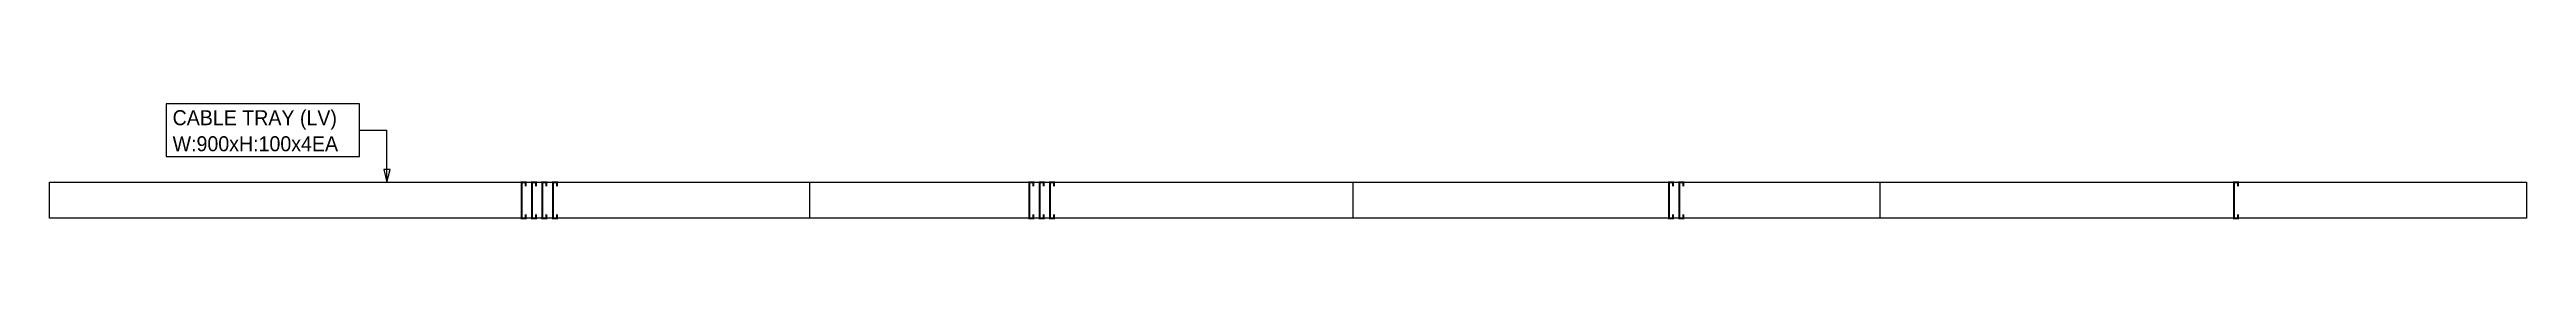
# Model space of a CAD drawing. Header units: millimetres. Extents: x -19577 to 374132, y 182625 to 847314.
# Drawn here: x 276247 to 338300, y 245525 to 248413 of the extents above; entities that cross this region are included whole.
import ezdxf
from ezdxf.enums import TextEntityAlignment as Align

# ---------------------------------------------------------------- set-up
doc = ezdxf.new("R2010")
doc.units = ezdxf.units.MM
doc.header["$LTSCALE"] = 150
doc.layers.add('-----26 Electrical Cable Tray_HV_N', color=30, linetype='Continuous')
doc.layers.add('-----26 Electrical Cable Tray_LV_STSPDU_B', color=41, linetype='Continuous')
doc.styles.add('ELEC', font='Dotum.ttf')

msp = doc.modelspace()

# ---------------------------------------------------------------- texts
at = {"layer": '-----26 Electrical Cable Tray_LV_STSPDU_B', "style": 'ELEC'}
for s, p in [('CABLE TRAY (LV)', (279330, 248063)), ('W:900xH:100x4EA', (279330, 247413))]:
    msp.add_text(s, height=375, dxfattribs=at).set_placement(p, align=Align.MIDDLE_LEFT)

# ---------------------------------------------------------------- linework, layer by layer
at = {"layer": '-----26 Electrical Cable Tray_HV_N', "color": 1}
msp.add_line((284016, 247755), (284701, 247755), dxfattribs=at)
at = {"layer": '-----26 Electrical Cable Tray_HV_N', "color": 1, "elevation": 0}
msp.add_lwpolyline([(279170, 248413), (279170, 247098), (284016, 247098), (284016, 248413)], close=True, dxfattribs=at)
msp.add_lwpolyline([(284701, 246450), (284781, 246770), (284621, 246770), (284701, 246450), (284701, 247755)], dxfattribs=at)
at = {"layer": '-----26 Electrical Cable Tray_LV_STSPDU_B', "elevation": 0}
for points in [[(295286, 246450), (295286, 245550), (276247, 245550), (276247, 246450)], [(308900, 246450), (308900, 245550), (276247, 245550), (276247, 246450)], [(322100, 246450), (322100, 245550), (276247, 245550), (276247, 246450)], [(338300, 246450), (338300, 245550), (276247, 245550), (276247, 246450)]]:
    msp.add_lwpolyline(points, close=True, dxfattribs=at)
at = {"layer": '-----26 Electrical Cable Tray_LV_STSPDU_B', "ltscale": 7.5, "const_width": 50, "elevation": 0}
for points in [[(288177, 246350), (288177, 246450), (288077, 246450), (288077, 245550), (288177, 245550), (288177, 245650)], [(288436, 246350), (288436, 246450), (288336, 246450), (288336, 245550), (288436, 245550), (288436, 245650)], [(288696, 246350), (288696, 246450), (288596, 246450), (288596, 245550), (288696, 245550), (288696, 245650)], [(288956, 246350), (288956, 246450), (288856, 246450), (288856, 245550), (288956, 245550), (288956, 245650)], [(300895, 246350), (300895, 246450), (300795, 246450), (300795, 245550), (300895, 245550), (300895, 245650)], [(301154, 246350), (301154, 246450), (301054, 246450), (301054, 245550), (301154, 245550), (301154, 245650)], [(301414, 246350), (301414, 246450), (301314, 246450), (301314, 245550), (301414, 245550), (301414, 245650)], [(316921, 246350), (316921, 246450), (316821, 246450), (316821, 245550), (316921, 245550), (316921, 245650)], [(317181, 246350), (317181, 246450), (317081, 246450), (317081, 245550), (317181, 245550), (317181, 245650)], [(331070, 246350), (331070, 246450), (330970, 246450), (330970, 245550), (331070, 245550), (331070, 245650)]]:
    msp.add_lwpolyline(points, dxfattribs=at)

msp.set_redraw_order([(e.dxf.handle, doc.entitydb.next_handle()) for e in msp.query("TEXT MTEXT ATTDEF DIMENSION ARC_DIMENSION")])  # texts and dimensions are drawn at this point

doc.saveas('drawing.dxf')
